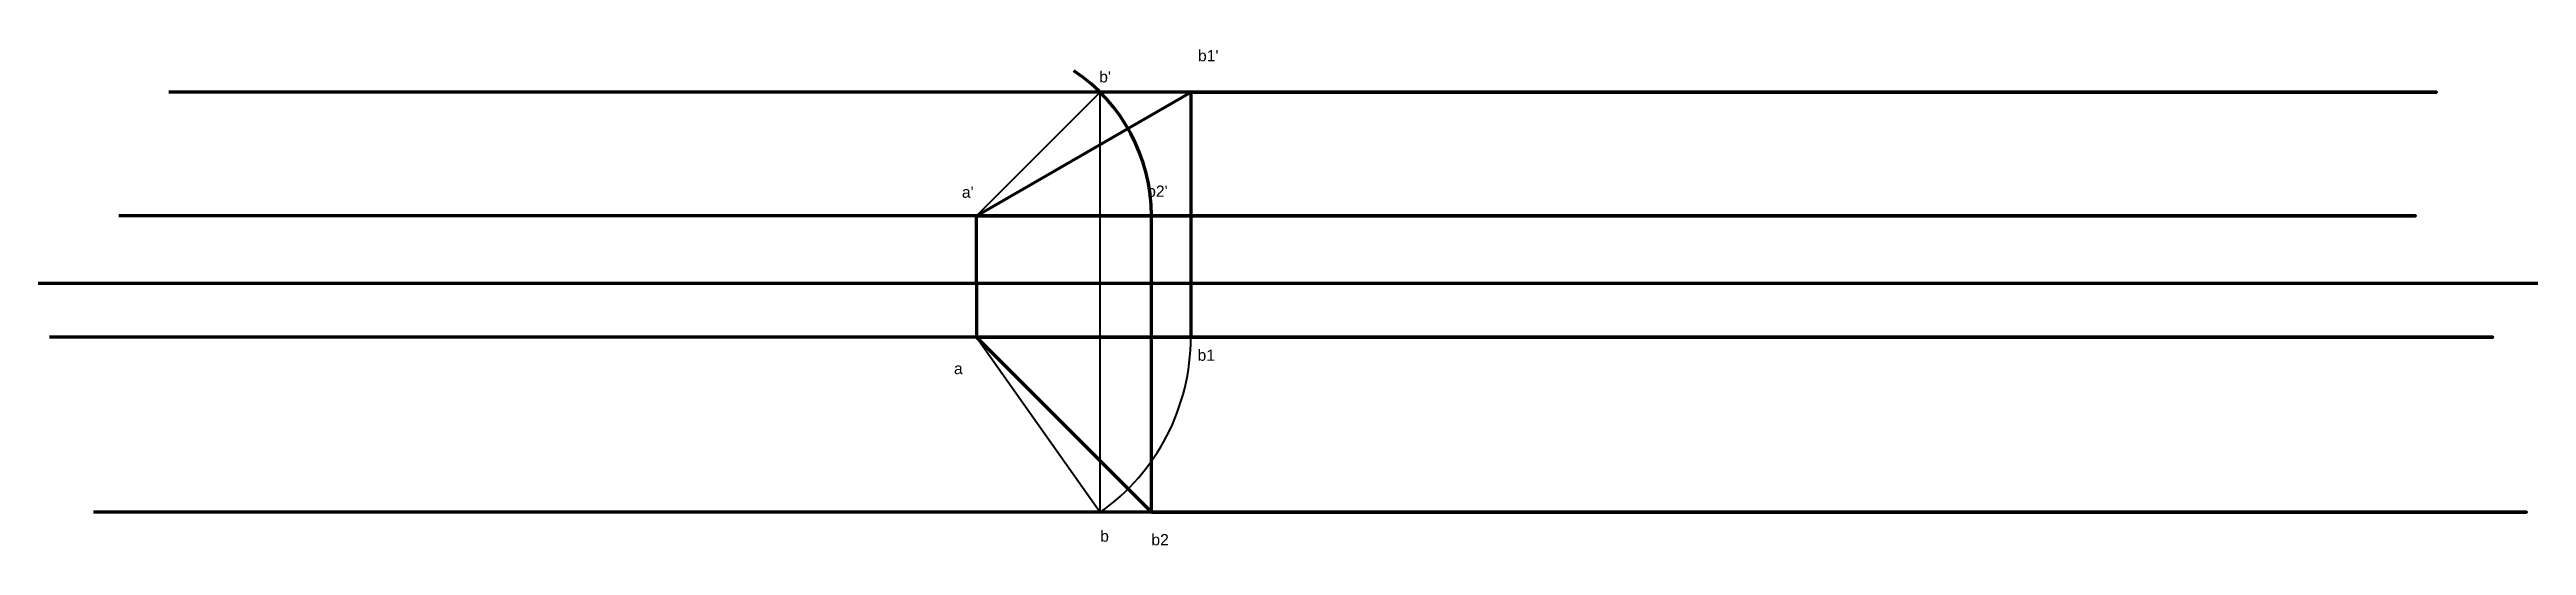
# Model space of a CAD drawing. Header units: millimetres. Extents: x 1502 to 5107, y 1208 to 1318.
# Drawn here: x 2240 to 2790, y 1208 to 1318 of the extents above; entities that cross this region are included whole.
import ezdxf

# ---------------------------------------------------------------- set-up
doc = ezdxf.new("R2010")
doc.units = ezdxf.units.MM
doc.layers.get('0').update_dxf_attribs({"lineweight": 100})
doc.styles.get("Standard").update_dxf_attribs({"font": 'arial.ttf'})

msp = doc.modelspace()

# ---------------------------------------------------------------- texts
at = {"char_height": 2.5, "width": 10.1999, "attachment_point": 1}
for s, insert in [("b1'", (2495.08, 1317.83)), ("b2'", (2483.79, 1287.71)), ('b1', (2494.98, 1251.25)), ('b2', (2484.73, 1210.22))]:
    msp.add_mtext(s, dxfattribs=dict(at, insert=insert))
at = {"lineweight": 40, "char_height": 2.5, "attachment_point": 1}
for s, insert in [("b'", (2473.14, 1313.14)), ('b', (2473.36, 1211.02))]:
    msp.add_mtext(s, dxfattribs=dict(at, insert=insert))
at = {"char_height": 2.5, "attachment_point": 1}
for s, insert in [("a'", (2442.64, 1287.49)), ('a', (2440.88, 1248.28))]:
    msp.add_mtext(s, dxfattribs=dict(at, insert=insert))

# ---------------------------------------------------------------- linework, layer by layer
for p, q in [((2445.86, 1280.98), (2493.51, 1308.45)), ((2493.51, 1308.45), (2493.51, 1253.98)), ((2445.86, 1265.98), (2445.86, 1280.98)), ((2484.73, 1215.07), (2484.73, 1280.98)), ((1501.61, 1265.98), (5106.68, 1265.98)), ((1501.61, 1265.98), (2445.86, 1265.98)), ((2445.86, 1265.98), (2445.86, 1253.98)), ((2445.86, 1253.98), (2484.73, 1215.07))]:
    msp.add_line(p, q)
at = {"lineweight": 40}
for p, q in [((2445.86, 1280.98), (2473.36, 1308.45)), ((2445.86, 1280.98), (2473.36, 1308.45)), ((2473.36, 1215.07), (2473.36, 1308.45)), ((2445.86, 1253.98), (2473.36, 1215.07))]:
    msp.add_line(p, q, dxfattribs=at)
for points in [[(2493.51, 1308.45), (2770.2, 1308.45), (2266.49, 1308.45)], [(2445.86, 1280.98), (2765.55, 1280.98), (2255.31, 1280.98)], [(2445.86, 1253.98), (2782.77, 1253.98), (2239.95, 1253.98)], [(2484.73, 1215.07), (2790.22, 1215.07), (2249.73, 1215.07)]]:
    msp.add_lwpolyline(points)
msp.add_lwpolyline([(2398.21, 1253.98), (2493.51, 1253.98)], dxfattribs=at)
msp.add_arc((2445.86, 1280.98), 38.87, 0, 56.0963)
for start, end in [(34.5171, 35.3464), (305.2482, 0)]:
    msp.add_arc((2445.86, 1253.98), 47.65, start, end, dxfattribs=at)

msp.set_redraw_order([(e.dxf.handle, doc.entitydb.next_handle()) for e in msp.query("TEXT MTEXT ATTDEF DIMENSION ARC_DIMENSION")])  # texts and dimensions are drawn at this point

doc.saveas('drawing.dxf')
